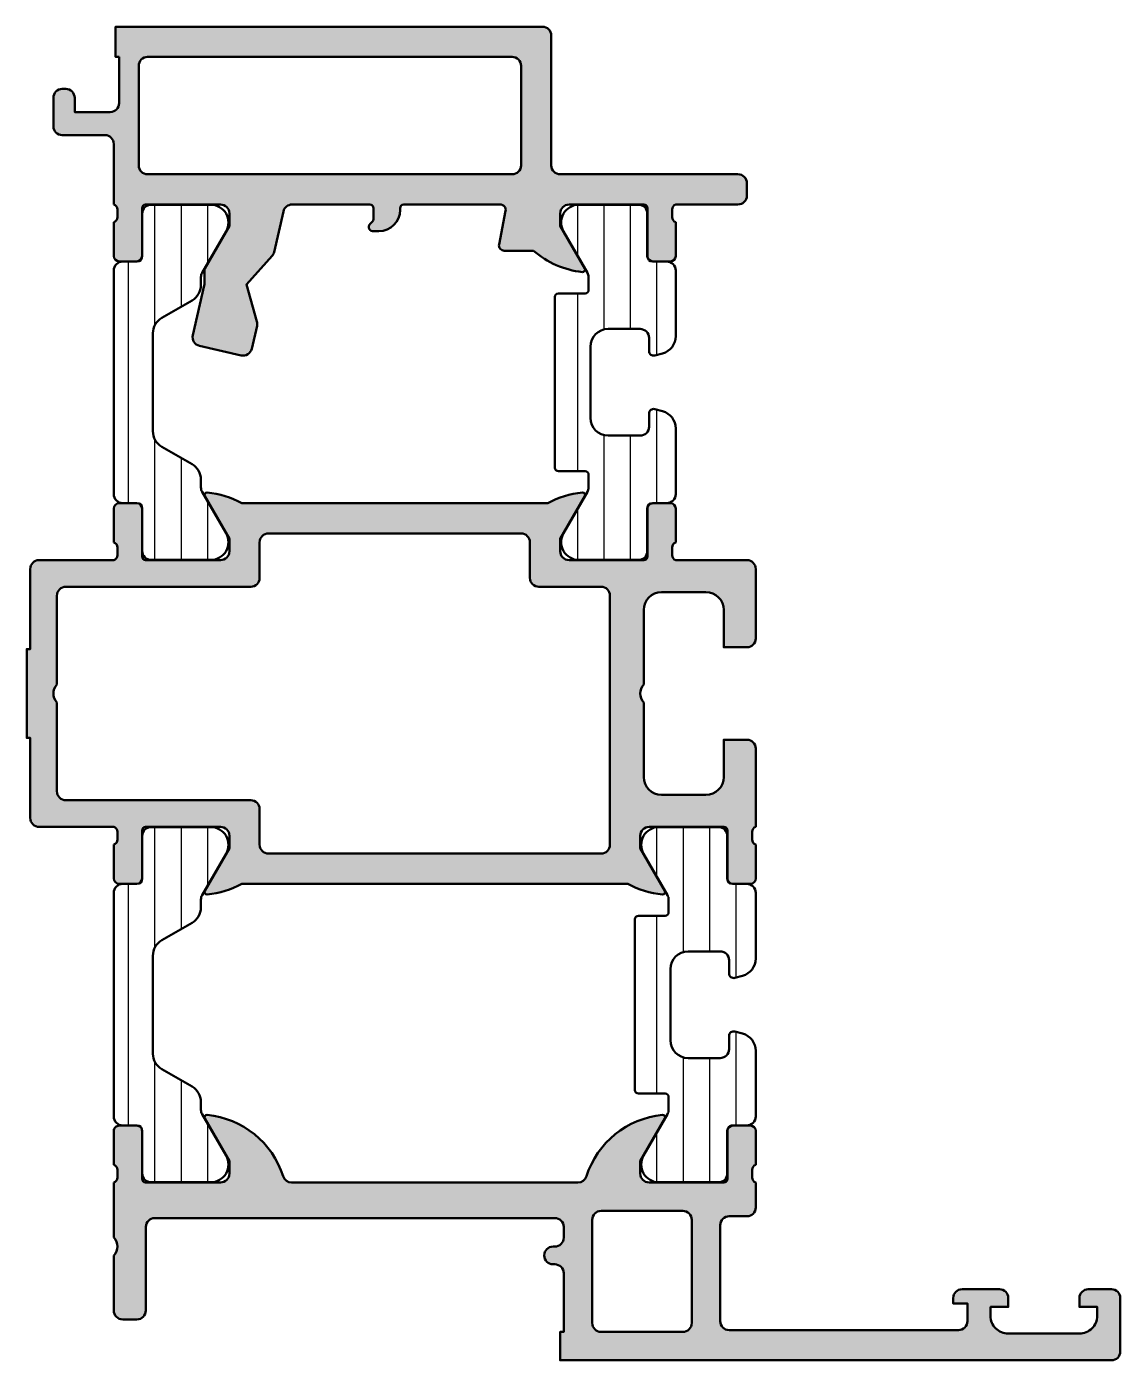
# Model space of a CAD drawing. Extents: x -29.5 to 32, y 0 to 75.
import ezdxf

# ---------------------------------------------------------------- set-up
doc = ezdxf.new("R2010")
doc.units = 0
for name, color, linetype, lineweight in [('0S-Alu contour', 7, 'Continuous', 50), ('0S-Alu hatch', 252, 'Continuous', 25), ('0S-Plastic contour', 254, 'Continuous', 50), ('0S-Plastic hatch', 253, 'Continuous', 25)]:
    doc.layers.add(name, color=color, linetype=linetype, lineweight=lineweight)
pattern_1 = [(90, (0, 0), (-1.4859, 0), [])]

# ---------------------------------------------------------------- blocks, each defined once
blk = doc.blocks.new('479980__D84203C2_9D74_4D41_885A_A0B6818175C4_')
at = {"layer": '0S-Alu hatch'}
h = blk.add_hatch(color=256, dxfattribs=at)
edge = h.paths.add_edge_path()
edge.add_ellipse((11, 44.50000000000001), major_axis=(-0.5, 0), ratio=1, start_angle=180, end_angle=269.9999999999992, ccw=False)
edge.add_line((11.50000000000001, 44.50000000000001), (11.50000000000001, 40.60000000000001))
edge.add_ellipse((11, 40.60000000000001), major_axis=(-0.5, 0), ratio=1, start_angle=90, end_angle=180, ccw=False)
edge.add_line((11, 40.1), (9.700000000000008, 40.1))
edge.add_line((9.700000000000008, 40.1), (9.700000000000008, 42.20000000000001))
edge.add_arc((8.700000000000003, 42.2), 1.000000000000007, 0, 89.99999999999959)
edge.add_line((8.700000000000008, 43.20000000000001), (6.200000000000009, 43.2))
edge.add_arc((6.20000000000002, 42.19999999999999), 1.00000000000001, 90.00000000000063, 180)
edge.add_line((5.200000000000009, 42.2), (5.200000000000009, 38.00000000000001))
edge.add_arc((5.725000000000004, 37.50000000000001), 0.7249999999999965, 136.3971810272961, 223.6028189727045)
edge.add_line((5.200000000000013, 37), (5.200000000000009, 32.80000000000001))
edge.add_arc((6.200000000000013, 32.80000000000001), 1.000000000000003, 180, 269.9999999999998)
edge.add_line((6.200000000000009, 31.80000000000001), (8.700000000000008, 31.80000000000001))
edge.add_arc((8.700000000000003, 32.80000000000001), 1.000000000000007, 270.0000000000004, 360)
edge.add_line((9.700000000000008, 32.80000000000001), (9.700000000000008, 34.90000000000001))
edge.add_line((9.700000000000008, 34.90000000000001), (11.00000000000001, 34.90000000000001))
edge.add_ellipse((11, 34.40000000000001), major_axis=(-0.5, 0), ratio=1, start_angle=180, end_angle=269.9999999999992, ccw=False)
edge.add_line((11.50000000000001, 34.40000000000001), (11.50000000000001, 30))
edge.add_arc((11.60000000000001, 29.71715728752539), 0.2999999999999932, 109.4712206344914, 180)
edge.add_line((11.30000000000001, 29.7171572875254), (11.3, 29.28284271247463))
edge.add_arc((11.60000000000002, 29.28284271247464), 0.3000000000000185, 180, 250.5287793655073)
edge.add_line((11.50000000000001, 29.00000000000001), (11.50000000000001, 27.10000000000004))
edge.add_ellipse((11.19999999999996, 27.10000000000004), major_axis=(-0.3000000000000398, 0), ratio=1, start_angle=90.00000000000142, end_angle=180, ccw=False)
edge.add_line((11.19999999999997, 26.80000000000001), (10.21000000000005, 26.80000000000001))
edge.add_ellipse((10.21000000000005, 27.10000000000004), major_axis=(-0.3000000000000398, 0), ratio=1, start_angle=0, end_angle=90, ccw=False)
edge.add_line((9.91000000000001, 27.10000000000004), (9.91000000000001, 29.8))
edge.add_arc((9.710000000000015, 29.80000000000001), 0.1999999999999957, 0, 90)
edge.add_line((9.710000000000015, 30.00000000000001), (5.500000000000007, 30.00000000000001))
edge.add_arc((5.500000000000003, 29.50000000000001), 0.4999999999999929, 89.99999999999959, 180)
edge.add_line((5.00000000000001, 29.50000000000001), (5.000000000000007, 28.80000000000001))
edge.add_line((5.000000000000007, 28.80000000000001), (6.381495457622371, 26.40717967697245))
edge.add_ellipse((6.261880215351709, 26.33811978464831), major_axis=(-0.1381197846482973, 0), ratio=1, start_angle=84.67141356133249, end_angle=209.9999999999997, ccw=False)
edge.add_ellipse((6.713390245858214, 31.17898932645382), major_axis=(-4.999999999999996, 0), ratio=1, start_angle=61.1395438069938, end_angle=84.6714135613322, ccw=False)
edge.add_line((4.300000000000014, 26.8), (-17.39999999999998, 26.79999999999999))
edge.add_ellipse((-19.81339024585817, 31.17898932645382), major_axis=(-4.999999999999998, 0), ratio=1, start_angle=95.32858643866751, end_angle=118.860456193006, ccw=False)
edge.add_ellipse((-19.36188021535169, 26.3381197846483), major_axis=(-0.1381197846482978, 0), ratio=1, start_angle=-29.999999999999716, end_angle=95.32858643866791, ccw=False)
edge.add_line((-19.48149545762235, 26.40717967697245), (-18.09999999999998, 28.80000000000001))
edge.add_line((-18.09999999999998, 28.80000000000001), (-18.09999999999998, 29.50000000000001))
edge.add_arc((-18.59999999999999, 29.50000000000001), 0.5000000000000027, 0, 90)
edge.add_line((-18.59999999999999, 30.00000000000001), (-22.80999999999999, 30.00000000000001))
edge.add_arc((-22.80999999999998, 29.8), 0.2000000000000028, 90.00000000000205, 180)
edge.add_line((-23.00999999999998, 29.8), (-23.00999999999999, 27.10000000000004))
edge.add_ellipse((-23.31000000000003, 27.10000000000004), major_axis=(-0.3000000000000398, 0), ratio=1, start_angle=90, end_angle=180, ccw=False)
edge.add_line((-23.31000000000003, 26.80000000000001), (-24.29999999999995, 26.80000000000001))
edge.add_ellipse((-24.29999999999995, 27.10000000000004), major_axis=(-0.3000000000000398, 0), ratio=1, start_angle=0, end_angle=90, ccw=False)
edge.add_line((-24.59999999999999, 27.10000000000004), (-24.59999999999999, 29))
edge.add_arc((-24.69999999999999, 29.28284271247462), 0.2999999999999998, 289.471220634491, 360)
edge.add_line((-24.39999999999999, 29.28284271247462), (-24.39999999999999, 29.71715728752538))
edge.add_arc((-24.7, 29.71715728752537), 0.3000000000000069, 0, 70.52877936550946)
edge.add_line((-24.59999999999999, 30), (-28.79999999999999, 30))
edge.add_ellipse((-28.8, 30.5), major_axis=(-0.5, 0), ratio=1, start_angle=0, end_angle=90.0000000000008, ccw=False)
edge.add_line((-29.3, 30.5), (-29.29999999999999, 35))
edge.add_line((-29.29999999999999, 35), (-29.49999999999999, 35))
edge.add_line((-29.49999999999999, 35), (-29.49999999999999, 40))
edge.add_line((-29.49999999999999, 40), (-29.29999999999999, 40))
edge.add_line((-29.29999999999999, 40), (-29.29999999999999, 44.5))
edge.add_ellipse((-28.79999999999999, 44.5), major_axis=(-0.5, 0), ratio=1, start_angle=270, end_angle=360, ccw=False)
edge.add_line((-28.79999999999999, 45), (-24.59999999999999, 45))
edge.add_arc((-24.69999999999999, 45.28284271247462), 0.2999999999999999, 289.471220634491, 360)
edge.add_line((-24.39999999999999, 45.28284271247462), (-24.39999999999999, 45.71715728752538))
edge.add_arc((-24.69999999999999, 45.71715728752538), 0.3000000000000024, 0, 70.52877936550902)
edge.add_line((-24.59999999999999, 46), (-24.59999999999999, 47.89999999999996))
edge.add_ellipse((-24.29999999999995, 47.89999999999996), major_axis=(-0.3000000000000416, 0), ratio=1, start_angle=270, end_angle=360, ccw=False)
edge.add_line((-24.29999999999995, 48.2), (-23.31000000000003, 48.2))
edge.add_ellipse((-23.31000000000003, 47.89999999999996), major_axis=(-0.3000000000000362, 0), ratio=1, start_angle=180, end_angle=270, ccw=False)
edge.add_line((-23.00999999999999, 47.89999999999996), (-23.00999999999999, 45.2))
edge.add_arc((-22.80999999999999, 45.2), 0.199999999999998, 180, 270)
edge.add_line((-22.80999999999999, 45), (-18.59999999999999, 45))
edge.add_arc((-18.59999999999999, 45.49999999999999), 0.5, 270, 360)
edge.add_line((-18.09999999999998, 45.49999999999999), (-18.09999999999998, 46.2))
edge.add_line((-18.09999999999998, 46.2), (-19.48149545762236, 48.59282032302755))
edge.add_ellipse((-19.36188021535169, 48.6618802153517), major_axis=(-0.1381197846482984, 0), ratio=1, start_angle=-95.3285864386674, end_angle=29.999999999999773, ccw=False)
edge.add_ellipse((-19.81339024585821, 43.82101067354618), major_axis=(-5.000000000000002, 0), ratio=1, start_angle=241.13954380699352, end_angle=264.6714135613321, ccw=False)
edge.add_line((-17.39999999999998, 48.2), (-0.1999999999999886, 48.2))
edge.add_ellipse((2.213390245858242, 43.82101067354621), major_axis=(-4.999999999999987, 0), ratio=1, start_angle=275.32858643866814, end_angle=298.8604561930067, ccw=False)
edge.add_ellipse((1.761880215351709, 48.66188021535171), major_axis=(-0.1381197846482978, 0), ratio=1, start_angle=150.0000000000004, end_angle=275.3285864386676, ccw=False)
edge.add_line((1.881495457622371, 48.59282032302756), (0.5000000000000071, 46.2))
edge.add_line((0.5000000000000071, 46.2), (0.5000000000000142, 45.5))
edge.add_arc((1.000000000000003, 45.49999999999999), 0.4999999999999894, 180, 270.0000000000004)
edge.add_line((1.000000000000007, 45), (5.210000000000007, 45.00000000000001))
edge.add_arc((5.210000000000004, 45.20000000000002), 0.1999999999999993, 270.000000000001, 360)
edge.add_line((5.410000000000003, 45.20000000000001), (5.410000000000003, 47.89999999999997))
edge.add_ellipse((5.710000000000043, 47.89999999999996), major_axis=(-0.3000000000000398, 0), ratio=1, start_angle=269.99999999999727, end_angle=360, ccw=False)
edge.add_line((5.710000000000057, 48.2), (6.699999999999967, 48.20000000000001))
edge.add_ellipse((6.699999999999967, 47.89999999999997), major_axis=(-0.3000000000000398, 0), ratio=1, start_angle=180, end_angle=270, ccw=False)
edge.add_line((7.000000000000007, 47.89999999999997), (7.000000000000007, 46.00000000000001))
edge.add_arc((7.100000000000001, 45.71715728752539), 0.2999999999999976, 109.4712206344897, 180)
edge.add_line((6.8, 45.71715728752539), (6.800000000000004, 45.28284271247463))
edge.add_arc((7.100000000000001, 45.28284271247462), 0.2999999999999971, 180, 250.5287793655103)
edge.add_line((7.000000000000007, 45), (11.00000000000001, 45))
edge = h.paths.add_edge_path()
edge.add_arc((-1.699999999999995, 46), 0.5, 0, 89.9999999999992)
edge.add_line((-1.699999999999988, 46.5), (-15.89999999999998, 46.5))
edge.add_arc((-15.89999999999998, 46), 0.5000000000000018, 90, 180)
edge.add_line((-16.39999999999998, 46), (-16.39999999999998, 44))
edge.add_ellipse((-16.89999999999998, 44), major_axis=(-0.5000000000000036, 0), ratio=1, start_angle=90, end_angle=180, ccw=False)
edge.add_line((-16.89999999999998, 43.5), (-27.29999999999999, 43.5))
edge.add_arc((-27.29999999999999, 43), 0.5, 90, 180)
edge.add_line((-27.79999999999999, 43), (-27.79999999999999, 38))
edge.add_arc((-27.27499999999999, 37.5), 0.7249999999999986, 136.3971810272962, 223.6028189727037)
edge.add_line((-27.79999999999999, 37), (-27.79999999999999, 32))
edge.add_arc((-27.29999999999999, 32), 0.5, 180, 269.9999999999992)
edge.add_line((-27.3, 31.5), (-16.89999999999999, 31.5))
edge.add_ellipse((-16.89999999999999, 31), major_axis=(-0.5000000000000071, 0), ratio=1, start_angle=180, end_angle=270, ccw=False)
edge.add_line((-16.39999999999999, 31), (-16.39999999999998, 29))
edge.add_arc((-15.89999999999998, 29), 0.5, 180, 269.9999999999992)
edge.add_line((-15.89999999999999, 28.5), (2.800000000000011, 28.5))
edge.add_arc((2.800000000000004, 29), 0.5, 270.0000000000008, 360)
edge.add_line((3.300000000000004, 29), (3.3, 43))
edge.add_arc((2.800000000000004, 43), 0.4999999999999965, 0, 89.9999999999992)
edge.add_line((2.800000000000011, 43.5), (-0.6999999999999958, 43.5))
edge.add_ellipse((-0.6999999999999958, 44), major_axis=(-0.5, 0), ratio=1, start_angle=0, end_angle=90, ccw=False)
edge.add_line((-1.199999999999995, 44), (-1.199999999999995, 46))
at = {"layer": '0S-Alu contour', "color": 7}
for points in [[(-24.29999999999995, 48.2), (-23.31000000000003, 48.2)], [(-18.09999999999998, 45.49999999999999), (-18.09999999999998, 46.2), (-19.48149545762236, 48.59282032302755)], [(-17.39999999999998, 48.2), (-0.1999999999999886, 48.2)], [(1.881495457622371, 48.59282032302756), (0.5000000000000071, 46.2), (0.5000000000000142, 45.5)], [(5.710000000000057, 48.2), (6.699999999999967, 48.20000000000001)], [(-24.59999999999999, 46), (-24.59999999999999, 47.89999999999996)], [(-23.00999999999999, 47.89999999999996), (-23.00999999999999, 45.2)], [(5.410000000000003, 45.20000000000001), (5.410000000000003, 47.89999999999997)], [(7.000000000000007, 47.89999999999997), (7.000000000000007, 46.00000000000001)], [(-16.39999999999998, 46), (-16.39999999999998, 44)], [(-1.699999999999988, 46.5), (-15.89999999999998, 46.5)], [(-1.199999999999995, 44), (-1.199999999999995, 46)], [(-24.39999999999999, 45.28284271247462), (-24.39999999999999, 45.71715728752538)], [(6.8, 45.71715728752539), (6.800000000000004, 45.28284271247463)], [(-29.3, 30.5), (-29.29999999999999, 35), (-29.49999999999999, 35), (-29.49999999999999, 40), (-29.29999999999999, 40), (-29.29999999999999, 44.5)], [(-28.79999999999999, 45), (-24.59999999999999, 45)], [(-22.80999999999999, 45), (-18.59999999999999, 45)], [(1.000000000000007, 45), (5.210000000000007, 45.00000000000001)], [(7.000000000000007, 45), (11.00000000000001, 45)], [(11.50000000000001, 44.50000000000001), (11.50000000000001, 40.60000000000001)], [(-27.79999999999999, 43), (-27.79999999999999, 38)], [(-16.89999999999998, 43.5), (-27.29999999999999, 43.5)], [(2.800000000000011, 43.5), (-0.6999999999999958, 43.5)], [(3.300000000000004, 29), (3.3, 43)], [(8.700000000000008, 43.20000000000001), (6.200000000000009, 43.2)], [(5.200000000000009, 42.2), (5.200000000000009, 38.00000000000001)], [(11, 40.1), (9.700000000000008, 40.1), (9.700000000000008, 42.20000000000001)], [(-27.79999999999999, 37), (-27.79999999999999, 32)], [(5.200000000000013, 37), (5.200000000000009, 32.80000000000001)], [(9.700000000000008, 32.80000000000001), (9.700000000000008, 34.90000000000001), (11.00000000000001, 34.90000000000001)], [(11.50000000000001, 34.40000000000001), (11.50000000000001, 30)], [(6.200000000000009, 31.80000000000001), (8.700000000000008, 31.80000000000001)], [(-27.3, 31.5), (-16.89999999999999, 31.5)], [(-16.39999999999999, 31), (-16.39999999999998, 29)], [(-24.59999999999999, 30), (-28.79999999999999, 30)], [(-24.39999999999999, 29.28284271247462), (-24.39999999999999, 29.71715728752538)], [(-23.00999999999998, 29.8), (-23.00999999999999, 27.10000000000004)], [(-18.59999999999999, 30.00000000000001), (-22.80999999999999, 30.00000000000001)], [(-19.48149545762235, 26.40717967697245), (-18.09999999999998, 28.80000000000001), (-18.09999999999998, 29.50000000000001)], [(5.00000000000001, 29.50000000000001), (5.000000000000007, 28.80000000000001), (6.381495457622371, 26.40717967697245)], [(9.710000000000015, 30.00000000000001), (5.500000000000007, 30.00000000000001)], [(9.91000000000001, 27.10000000000004), (9.91000000000001, 29.8)], [(11.30000000000001, 29.7171572875254), (11.3, 29.28284271247463)], [(-24.59999999999999, 27.10000000000004), (-24.59999999999999, 29)], [(11.50000000000001, 29.00000000000001), (11.50000000000001, 27.10000000000004)], [(-15.89999999999999, 28.5), (2.800000000000011, 28.5)], [(-23.31000000000003, 26.80000000000001), (-24.29999999999995, 26.80000000000001)], [(4.300000000000014, 26.8), (-17.39999999999998, 26.79999999999999)], [(11.19999999999997, 26.80000000000001), (10.21000000000005, 26.80000000000001)]]:
    blk.add_lwpolyline(points, dxfattribs=at)
at = {"layer": '0S-Alu contour', "color": 7, "extrusion": (0, 0, -1)}
for centre, radius, start, end in [((19.36188021535169, 48.6618802153517), 0.1381197846482984, 330.0000000000003, 95.32858643866736), ((19.81339024585821, 43.82101067354618), 5.000000000000003, 95.32858643866793, 118.8604561930065), ((-2.213390245858242, 43.82101067354621), 4.999999999999987, 61.13954380699329, 84.67141356133187), ((-1.761880215351709, 48.66188021535171), 0.1381197846482978, 84.67141356133236, 209.9999999999997), ((24.29999999999995, 47.89999999999996), 0.3000000000000416, 0, 90), ((23.31000000000003, 47.89999999999996), 0.3000000000000362, 90, 180), ((-5.710000000000043, 47.89999999999996), 0.3000000000000398, 0, 90.00000000000273), ((-6.699999999999967, 47.89999999999997), 0.3000000000000398, 90, 180), ((28.79999999999999, 44.5), 0.5, 0, 90), ((-11, 44.50000000000001), 0.5, 90.00000000000081, 180), ((16.89999999999998, 44), 0.5000000000000036, 180, 270), ((0.6999999999999958, 44), 0.5, 270, 0), ((-11, 40.60000000000001), 0.5, 180, 270), ((-11, 34.40000000000001), 0.5, 90.00000000000081, 180), ((16.89999999999999, 31), 0.5000000000000071, 90, 180), ((28.8, 30.5), 0.5, 269.9999999999992, 0), ((24.29999999999995, 27.10000000000004), 0.3000000000000398, 270, 0), ((23.31000000000003, 27.10000000000004), 0.3000000000000398, 180, 270), ((-10.21000000000005, 27.10000000000004), 0.3000000000000398, 270, 0), ((-11.19999999999996, 27.10000000000004), 0.3000000000000398, 180, 269.9999999999986), ((19.36188021535169, 26.3381197846483), 0.1381197846482978, 264.6714135613321, 29.9999999999997), ((19.81339024585817, 31.17898932645382), 4.999999999999998, 241.139543806994, 264.6714135613325), ((-6.713390245858214, 31.17898932645382), 4.999999999999996, 275.3285864386678, 298.8604561930062), ((-6.261880215351709, 26.33811978464831), 0.1381197846482973, 150.0000000000003, 275.3285864386676)]:
    blk.add_arc(centre, radius, start, end, dxfattribs=at)
at = {"layer": '0S-Alu contour', "color": 7}
for centre, radius, start, end in [((-24.69999999999999, 45.71715728752538), 0.3000000000000024, 0, 70.52877936550902), ((-15.89999999999998, 46), 0.5000000000000018, 90, 180), ((-1.699999999999995, 46), 0.5, 0, 89.9999999999992), ((7.100000000000001, 45.71715728752539), 0.2999999999999976, 109.4712206344897, 180), ((-24.69999999999999, 45.28284271247462), 0.2999999999999999, 289.471220634491, 0), ((-22.80999999999999, 45.2), 0.199999999999998, 180, 270), ((-18.59999999999999, 45.49999999999999), 0.5, 270, 0), ((1.000000000000003, 45.49999999999999), 0.4999999999999894, 180, 270.0000000000004), ((5.210000000000004, 45.20000000000002), 0.1999999999999993, 270.000000000001, 0), ((7.100000000000001, 45.28284271247462), 0.2999999999999971, 180, 250.5287793655103), ((-27.29999999999999, 43), 0.5, 90, 180), ((2.800000000000004, 43), 0.4999999999999965, 0, 89.9999999999992), ((6.20000000000002, 42.19999999999999), 1.00000000000001, 90.00000000000063, 180), ((8.700000000000003, 42.2), 1.000000000000007, 0, 89.99999999999959), ((-27.27499999999999, 37.5), 0.7249999999999986, 136.3971810272962, 223.6028189727037), ((5.725000000000004, 37.50000000000001), 0.7249999999999965, 136.3971810272961, 223.6028189727045), ((6.200000000000013, 32.80000000000001), 1.000000000000003, 180, 269.9999999999998), ((8.700000000000003, 32.80000000000001), 1.000000000000007, 270.0000000000004, 0), ((-27.29999999999999, 32), 0.5, 180, 269.9999999999992), ((-24.7, 29.71715728752537), 0.3000000000000069, 0, 70.52877936550946), ((-24.69999999999999, 29.28284271247462), 0.2999999999999998, 289.471220634491, 0), ((-22.80999999999998, 29.8), 0.2000000000000028, 90.00000000000205, 180), ((-18.59999999999999, 29.50000000000001), 0.5000000000000027, 0, 90), ((5.500000000000003, 29.50000000000001), 0.4999999999999929, 89.99999999999959, 180), ((9.710000000000015, 29.80000000000001), 0.1999999999999957, 0, 90), ((11.60000000000001, 29.71715728752539), 0.2999999999999932, 109.4712206344914, 180), ((11.60000000000002, 29.28284271247464), 0.3000000000000185, 180, 250.5287793655073), ((-15.89999999999998, 29), 0.5, 180, 269.9999999999992), ((2.800000000000004, 29), 0.5, 270.0000000000008, 0)]:
    blk.add_arc(centre, radius, start, end, dxfattribs=at)
blk = doc.blocks.new('479950__B6249E4D_54F7_4B8B_A374_6568340BD413_')
at = {"layer": '0S-Alu hatch'}
h = blk.add_hatch(color=256, dxfattribs=at)
edge = h.paths.add_edge_path()
edge.add_ellipse((0.200000000000017, 6.900000000000005), major_axis=(-0.5000000000000036, 0), ratio=1, start_angle=90, end_angle=180, ccw=False)
edge.add_line((0.200000000000017, 6.400000000000005), (0.1000000000000121, 6.400000000000005))
edge.add_arc((0.1000000000000121, 5.900000000000005), 0.5, 90, 270)
edge.add_line((0.1000000000000121, 5.400000000000005), (0.200000000000017, 5.400000000000005))
edge.add_ellipse((0.200000000000017, 4.900000000000005), major_axis=(-0.5, 0), ratio=1, start_angle=180, end_angle=270, ccw=False)
edge.add_line((0.700000000000017, 4.900000000000005), (0.7000000000000135, 1.600000000000008))
edge.add_line((0.7000000000000135, 1.600000000000008), (0.5000000000000142, 1.600000000000008))
edge.add_line((0.5000000000000142, 1.600000000000008), (0.5000000000000142, 1.42e-14))
edge.add_line((0.5000000000000142, 1.42e-14), (31.50000000000002, 1.42e-14))
edge.add_arc((31.50000000000002, 0.5000000000000142), 0.5, 270.0000000000008, 360)
edge.add_line((32.00000000000001, 0.5), (32.00000000000001, 3.500000000000014))
edge.add_arc((31.50000000000002, 3.500000000000014), 0.5, 0, 90)
edge.add_line((31.50000000000002, 4.000000000000014), (30.20000000000002, 4.000000000000014))
edge.add_arc((30.20000000000002, 3.500000000000014), 0.5, 90, 180)
edge.add_line((29.70000000000002, 3.500000000000014), (29.70000000000002, 3.000000000000014))
edge.add_line((29.70000000000002, 3.000000000000014), (30.70000000000002, 3.000000000000014))
edge.add_line((30.70000000000002, 3.000000000000014), (30.70000000000002, 2.500000000000014))
edge.add_ellipse((29.70000000000002, 2.5), major_axis=(-0.9999999999999928, 0), ratio=1, start_angle=89.9999999999996, end_angle=180, ccw=False)
edge.add_line((29.70000000000002, 1.5), (25.70000000000002, 1.500000000000014))
edge.add_ellipse((25.70000000000001, 2.5), major_axis=(-0.9999999999999857, 0), ratio=1, start_angle=0, end_angle=90.0000000000004, ccw=False)
edge.add_line((24.70000000000002, 2.5), (24.70000000000002, 3.000000000000014))
edge.add_line((24.70000000000002, 3.000000000000014), (25.70000000000002, 3.000000000000014))
edge.add_line((25.70000000000002, 3.000000000000014), (25.70000000000002, 3.500000000000014))
edge.add_arc((25.20000000000002, 3.500000000000014), 0.5, 0, 90)
edge.add_line((25.20000000000002, 4.000000000000014), (23.10000000000002, 4.000000000000014))
edge.add_arc((23.10000000000002, 3.500000000000014), 0.5, 90, 180)
edge.add_line((22.60000000000002, 3.500000000000014), (22.60000000000002, 3.200000000000017))
edge.add_line((22.60000000000002, 3.200000000000017), (23.40000000000002, 3.200000000000017))
edge.add_line((23.40000000000002, 3.200000000000017), (23.40000000000001, 2.200000000000017))
edge.add_ellipse((22.90000000000002, 2.200000000000002), major_axis=(-0.4999999999999929, 0), ratio=1, start_angle=90, end_angle=180, ccw=False)
edge.add_line((22.90000000000002, 1.700000000000017), (10, 1.700000000000017))
edge.add_ellipse((10.00000000000003, 2.200000000000031), major_axis=(-0.5000000000000142, 0), ratio=1, start_angle=0, end_angle=89.9999999999975, ccw=False)
edge.add_line((9.500000000000014, 2.200000000000017), (9.500000000000014, 7.600000000000008))
edge.add_ellipse((9.999999999999991, 7.600000000000036), major_axis=(-0.4999999999999787, 0), ratio=1, start_angle=269.9999999999984, end_angle=360, ccw=False)
edge.add_line((10, 8.100000000000023), (11.00000000000001, 8.100000000000009))
edge.add_arc((11.00000000000001, 8.600000000000009), 0.5, 270, 360)
edge.add_line((11.50000000000001, 8.600000000000009), (11.50000000000001, 10.00000000000001))
edge.add_ellipse((11.60000000000001, 10.28284271247463), major_axis=(-0.2999999999999976, 0), ratio=1, start_angle=0, end_angle=70.52877936551027, ccw=False)
edge.add_line((11.30000000000001, 10.28284271247463), (11.30000000000001, 10.71715728752539))
edge.add_ellipse((11.60000000000002, 10.71715728752539), major_axis=(-0.3000000000000114, 0), ratio=1, start_angle=289.47122063449183, end_angle=360, ccw=False)
edge.add_line((11.50000000000001, 11.00000000000002), (11.50000000000001, 12.89999999999997))
edge.add_arc((11.19999999999997, 12.89999999999998), 0.3000000000000398, 0, 90)
edge.add_line((11.19999999999997, 13.20000000000002), (10.21000000000005, 13.20000000000002))
edge.add_arc((10.21000000000005, 12.89999999999998), 0.3000000000000398, 90, 180)
edge.add_line((9.91000000000001, 12.89999999999998), (9.91000000000001, 10.20000000000002))
edge.add_ellipse((9.710000000000015, 10.20000000000002), major_axis=(-0.1999999999999957, 0), ratio=1, start_angle=89.9999999999979, end_angle=180, ccw=False)
edge.add_line((9.710000000000006, 10.00000000000003), (5.500000000000014, 10.00000000000001))
edge.add_ellipse((5.500000000000014, 10.50000000000001), major_axis=(-0.5, 0), ratio=1, start_angle=0, end_angle=90, ccw=False)
edge.add_line((5.000000000000014, 10.50000000000001), (5.000000000000017, 11.20000000000001))
edge.add_line((5.000000000000017, 11.20000000000001), (6.381495457622378, 13.59282032302757))
edge.add_arc((6.261880215351716, 13.66188021535171), 0.1381197846482973, 330.0000000000003, 455.6225775507936)
edge.add_arc((6.73822324117382, 8.823391138152203), 5.000000000000007, 95.62257755079357, 162.2515836439299)
edge.add_ellipse((1.500000000000014, 10.5), major_axis=(-0.4999999999999917, 0), ratio=1, start_angle=90, end_angle=162.2515836439312, ccw=False)
edge.add_line((1.500000000000014, 10), (-14.59999999999998, 10))
edge.add_ellipse((-14.59999999999998, 10.5), major_axis=(-0.5, 0), ratio=1, start_angle=17.748416356070095, end_angle=90, ccw=False)
edge.add_arc((-19.83822324117379, 8.823391138152203), 5.000000000000001, 17.74841635606995, 84.37742244920646)
edge.add_arc((-19.36188021535169, 13.66188021535171), 0.1381197846482951, 84.37742244920489, 210.0000000000037)
edge.add_line((-19.48149545762235, 13.59282032302756), (-18.09999999999999, 11.2))
edge.add_line((-18.09999999999999, 11.2), (-18.09999999999999, 10.5))
edge.add_ellipse((-18.59999999999999, 10.5), major_axis=(-0.4999999999999947, 0), ratio=1, start_angle=90, end_angle=180, ccw=False)
edge.add_line((-18.59999999999999, 10), (-22.80999999999997, 10.00000000000001))
edge.add_ellipse((-22.80999999999997, 10.2), major_axis=(-0.1999999999999886, 0), ratio=1, start_angle=0, end_angle=90, ccw=False)
edge.add_line((-23.00999999999996, 10.2), (-23.00999999999996, 12.89999999999997))
edge.add_arc((-23.31000000000001, 12.89999999999996), 0.3000000000000433, 0, 90.00000000000136)
edge.add_line((-23.31000000000002, 13.2), (-24.29999999999993, 13.20000000000001))
edge.add_arc((-24.29999999999993, 12.89999999999996), 0.3000000000000398, 89.99999999999864, 180)
edge.add_line((-24.59999999999997, 12.89999999999996), (-24.59999999999995, 11.00000000000002))
edge.add_ellipse((-24.7, 10.71715728752541), major_axis=(-0.3000000000000075, 0), ratio=1, start_angle=180, end_angle=250.5287793655009, ccw=False)
edge.add_line((-24.39999999999999, 10.71715728752541), (-24.39999999999998, 10.28284271247463))
edge.add_ellipse((-24.70000000000001, 10.28284271247463), major_axis=(-0.3000000000000189, 0), ratio=1, start_angle=109.47122063449271, end_angle=180, ccw=False)
edge.add_line((-24.59999999999999, 10), (-24.59999999999999, 6.900000000000005))
edge.add_ellipse((-25.12499999999999, 6.400000000000005), major_axis=(-0.7250000000000038, 0), ratio=1, start_angle=136.3971810272964, end_angle=223.6028189727038, ccw=False)
edge.add_line((-24.59999999999999, 5.900000000000005), (-24.59999999999999, 2.800000000000011))
edge.add_arc((-24.1, 2.800000000000011), 0.5, 180, 270)
edge.add_line((-24.1, 2.300000000000011), (-23.3, 2.300000000000011))
edge.add_arc((-23.3, 2.800000000000011), 0.5, 270, 360)
edge.add_line((-22.8, 2.800000000000011), (-22.8, 7.5))
edge.add_ellipse((-22.3, 7.5), major_axis=(-0.4999999999999947, 0), ratio=1, start_angle=270, end_angle=360, ccw=False)
edge.add_line((-22.3, 8), (0.200000000000017, 8))
edge.add_ellipse((0.200000000000017, 7.5), major_axis=(-0.5, 0), ratio=1, start_angle=180, end_angle=270, ccw=False)
edge.add_line((0.700000000000017, 7.5), (0.7000000000000206, 6.900000000000005))
edge = h.paths.add_edge_path()
edge.add_ellipse((2.800000000000014, 7.900000000000005), major_axis=(-0.5, 0), ratio=1, start_angle=270, end_angle=360, ccw=False)
edge.add_line((2.800000000000014, 8.400000000000006), (7.400000000000005, 8.400000000000006))
edge.add_ellipse((7.400000000000005, 7.900000000000005), major_axis=(-0.5, 0), ratio=1, start_angle=180, end_angle=270, ccw=False)
edge.add_line((7.900000000000005, 7.900000000000005), (7.900000000000005, 2.100000000000008))
edge.add_ellipse((7.400000000000005, 2.100000000000008), major_axis=(-0.5, 0), ratio=1, start_angle=90, end_angle=180, ccw=False)
edge.add_line((7.400000000000005, 1.600000000000008), (2.800000000000014, 1.600000000000008))
edge.add_ellipse((2.800000000000014, 2.100000000000008), major_axis=(-0.5, 0), ratio=1, start_angle=0, end_angle=90, ccw=False)
edge.add_line((2.300000000000014, 2.100000000000008), (2.300000000000014, 7.900000000000005))
at = {"layer": '0S-Alu contour', "color": 7}
for points in [[(-19.48149545762235, 13.59282032302756), (-18.09999999999999, 11.2), (-18.09999999999999, 10.5)], [(5.000000000000014, 10.50000000000001), (5.000000000000017, 11.20000000000001), (6.381495457622378, 13.59282032302757)], [(-24.59999999999997, 12.89999999999996), (-24.59999999999995, 11.00000000000002)], [(-23.31000000000002, 13.2), (-24.29999999999993, 13.20000000000001)], [(-23.00999999999996, 10.2), (-23.00999999999996, 12.89999999999997)], [(9.91000000000001, 12.89999999999998), (9.91000000000001, 10.20000000000002)], [(11.19999999999997, 13.20000000000002), (10.21000000000005, 13.20000000000002)], [(11.50000000000001, 11.00000000000002), (11.50000000000001, 12.89999999999997)], [(-24.39999999999999, 10.71715728752541), (-24.39999999999998, 10.28284271247463)], [(11.30000000000001, 10.28284271247463), (11.30000000000001, 10.71715728752539)], [(-24.59999999999999, 10), (-24.59999999999999, 6.900000000000005)], [(-18.59999999999999, 10), (-22.80999999999997, 10.00000000000001)], [(1.500000000000014, 10), (-14.59999999999998, 10)], [(9.710000000000006, 10.00000000000003), (5.500000000000014, 10.00000000000001)], [(11.50000000000001, 8.600000000000009), (11.50000000000001, 10.00000000000001)], [(2.800000000000014, 8.400000000000006), (7.400000000000005, 8.400000000000006)], [(-22.3, 8), (0.200000000000017, 8)], [(2.300000000000014, 2.100000000000008), (2.300000000000014, 7.900000000000005)], [(7.900000000000005, 7.900000000000005), (7.900000000000005, 2.100000000000008)], [(9.500000000000014, 2.200000000000017), (9.500000000000014, 7.600000000000008)], [(10, 8.100000000000023), (11.00000000000001, 8.100000000000009)], [(-22.8, 2.800000000000011), (-22.8, 7.5)], [(0.700000000000017, 7.5), (0.7000000000000206, 6.900000000000005)], [(0.200000000000017, 6.400000000000005), (0.1000000000000121, 6.400000000000005)], [(-24.59999999999999, 5.900000000000005), (-24.59999999999999, 2.800000000000011)], [(0.1000000000000121, 5.400000000000005), (0.200000000000017, 5.400000000000005)], [(0.700000000000017, 4.900000000000005), (0.7000000000000135, 1.600000000000008), (0.5000000000000142, 1.600000000000008), (0.5000000000000142, 1.42e-14), (31.50000000000002, 1.42e-14)], [(25.20000000000002, 4.000000000000014), (23.10000000000002, 4.000000000000014)], [(31.50000000000002, 4.000000000000014), (30.20000000000002, 4.000000000000014)], [(22.60000000000002, 3.500000000000014), (22.60000000000002, 3.200000000000017), (23.40000000000002, 3.200000000000017), (23.40000000000001, 2.200000000000017)], [(24.70000000000002, 2.5), (24.70000000000002, 3.000000000000014), (25.70000000000002, 3.000000000000014), (25.70000000000002, 3.500000000000014)], [(29.70000000000002, 3.500000000000014), (29.70000000000002, 3.000000000000014), (30.70000000000002, 3.000000000000014), (30.70000000000002, 2.500000000000014)], [(32.00000000000001, 0.5), (32.00000000000001, 3.500000000000014)], [(-24.1, 2.300000000000011), (-23.3, 2.300000000000011)], [(7.400000000000005, 1.600000000000008), (2.800000000000014, 1.600000000000008)], [(22.90000000000002, 1.700000000000017), (10, 1.700000000000017)], [(29.70000000000002, 1.5), (25.70000000000002, 1.500000000000014)]]:
    blk.add_lwpolyline(points, dxfattribs=at)
for centre, radius, start, end in [((-19.36188021535169, 13.66188021535171), 0.1381197846482951, 84.37742244920489, 210.0000000000037), ((-19.83822324117379, 8.823391138152203), 5.000000000000001, 17.74841635606995, 84.37742244920646), ((6.73822324117382, 8.823391138152203), 5.000000000000007, 95.62257755079357, 162.2515836439299), ((6.261880215351716, 13.66188021535171), 0.1381197846482973, 330.0000000000003, 95.62257755079366), ((-24.29999999999993, 12.89999999999996), 0.3000000000000398, 89.99999999999864, 180), ((-23.31000000000001, 12.89999999999996), 0.3000000000000433, 0, 90.00000000000136), ((10.21000000000005, 12.89999999999998), 0.3000000000000398, 90, 180), ((11.19999999999997, 12.89999999999998), 0.3000000000000398, 0, 90), ((11.00000000000001, 8.600000000000009), 0.5, 270, 0), ((0.1000000000000121, 5.900000000000005), 0.5, 90, 270), ((23.10000000000002, 3.500000000000014), 0.5, 90, 180), ((25.20000000000002, 3.500000000000014), 0.5, 0, 90), ((30.20000000000002, 3.500000000000014), 0.5, 90, 180), ((31.50000000000002, 3.500000000000014), 0.5, 0, 90), ((-24.1, 2.800000000000011), 0.5, 180, 270), ((-23.3, 2.800000000000011), 0.5, 270, 0), ((31.50000000000002, 0.5000000000000142), 0.5, 270.0000000000008, 0)]:
    blk.add_arc(centre, radius, start, end, dxfattribs=at)
at = {"layer": '0S-Alu contour', "color": 7, "extrusion": (0, 0, -1)}
for centre, radius, start, end in [((24.7, 10.71715728752541), 0.3000000000000075, 109.4712206344991, 180), ((-11.60000000000002, 10.71715728752539), 0.3000000000000114, 0, 70.5287793655082), ((24.70000000000001, 10.28284271247463), 0.3000000000000189, 180, 250.5287793655073), ((22.80999999999997, 10.2), 0.1999999999999886, 270, 0), ((18.59999999999999, 10.5), 0.4999999999999947, 180, 270), ((14.59999999999998, 10.5), 0.5, 270, 342.2515836439299), ((-1.500000000000014, 10.5), 0.4999999999999917, 197.7484163560688, 270), ((-5.500000000000014, 10.50000000000001), 0.5, 270, 0), ((-9.710000000000015, 10.20000000000002), 0.1999999999999957, 180, 270.0000000000021), ((-11.60000000000001, 10.28284271247463), 0.2999999999999976, 289.4712206344897, 0), ((-2.800000000000014, 7.900000000000005), 0.5, 0, 90), ((-7.400000000000005, 7.900000000000005), 0.5, 90, 180), ((22.3, 7.5), 0.4999999999999947, 0, 90), ((-0.200000000000017, 7.5), 0.5, 90, 180), ((-9.999999999999991, 7.600000000000036), 0.4999999999999787, 0, 90.0000000000016), ((25.12499999999999, 6.400000000000005), 0.7250000000000039, 136.3971810272962, 223.6028189727037), ((-0.200000000000017, 6.900000000000005), 0.5000000000000036, 180, 270), ((-0.200000000000017, 4.900000000000005), 0.5, 90, 180), ((-25.70000000000001, 2.5), 0.9999999999999857, 269.9999999999996, 0), ((-29.70000000000002, 2.5), 0.9999999999999928, 180, 270.0000000000004), ((-2.800000000000014, 2.100000000000008), 0.5, 270, 0), ((-7.400000000000005, 2.100000000000008), 0.5, 180, 270), ((-10.00000000000003, 2.200000000000031), 0.5000000000000142, 270.0000000000025, 0), ((-22.90000000000002, 2.200000000000002), 0.4999999999999929, 180, 270)]:
    blk.add_arc(centre, radius, start, end, dxfattribs=at)
blk = doc.blocks.new('479940__AF0A92AA_704C_4E1C_937F_1E210D5FFF1D_')
at = {"layer": '0S-Alu hatch'}
h = blk.add_hatch(color=256, dxfattribs=at)
edge = h.paths.add_edge_path()
edge.add_line((-24.3, 73.3), (-24.5, 73.3))
edge.add_line((-24.5, 73.3), (-24.5, 75))
edge.add_line((-24.5, 75), (-0.5, 75))
edge.add_ellipse((-0.5, 74.5), major_axis=(-0.5000000000000008, 0), ratio=1, start_angle=180, end_angle=270, ccw=False)
edge.add_line((3.6e-15, 74.5), (3.6e-15, 67.2))
edge.add_arc((0.5, 67.2), 0.4999999999999965, 180, 270)
edge.add_line((0.5, 66.7), (10.50000000000001, 66.7))
edge.add_ellipse((10.50000000000002, 66.2), major_axis=(-0.4999999999999965, 0), ratio=1, start_angle=180, end_angle=270.0000000000008, ccw=False)
edge.add_line((11.00000000000001, 66.2), (11.00000000000001, 65.5))
edge.add_ellipse((10.50000000000002, 65.5), major_axis=(-0.4999999999999929, 0), ratio=1, start_angle=89.9999999999992, end_angle=180, ccw=False)
edge.add_line((10.50000000000001, 65.00000000000001), (7.000000000000014, 65))
edge.add_arc((7.100000000000015, 64.71715728752538), 0.2999999999999999, 109.471220634491, 180)
edge.add_line((6.800000000000018, 64.71715728752538), (6.800000000000022, 64.28284271247462))
edge.add_arc((7.100000000000015, 64.28284271247462), 0.2999999999999936, 180, 250.528779365509)
edge.add_line((7.000000000000014, 64), (7.000000000000007, 62.10000000000004))
edge.add_ellipse((6.69999999999997, 62.10000000000004), major_axis=(-0.3000000000000362, 0), ratio=1, start_angle=90.00000000000068, end_angle=180, ccw=False)
edge.add_line((6.699999999999974, 61.79999999999999), (5.710000000000047, 61.79999999999999))
edge.add_ellipse((5.71000000000005, 62.10000000000004), major_axis=(-0.3000000000000398, 0), ratio=1, start_angle=0, end_angle=89.99999999999937, ccw=False)
edge.add_line((5.41000000000001, 62.10000000000004), (5.41000000000001, 64.8))
edge.add_arc((5.210000000000015, 64.8), 0.1999999999999957, 0, 90)
edge.add_line((5.210000000000015, 65), (1.00000000000001, 65))
edge.add_arc((1.000000000000014, 64.5), 0.4999999999999983, 90.0000000000004, 180)
edge.add_line((0.5000000000000142, 64.5), (0.5000000000000142, 63.79999999999999))
edge.add_line((0.5000000000000142, 63.79999999999999), (1.881495457622378, 61.40717967697245))
edge.add_ellipse((1.761880215351713, 61.3381197846483), major_axis=(-0.1381197846482996, 0), ratio=1, start_angle=83.85931894597479, end_angle=209.999999999999, ccw=False)
edge.add_ellipse((2.28195574941586, 66.17210371793735), major_axis=(-5.000000000000038, 0), ratio=1, start_angle=48.97478133620422, end_angle=83.85931894597269, ccw=False)
edge.add_line((-0.9999999999999857, 62.40000000000001), (-2.64145970253017, 62.4))
edge.add_ellipse((-2.641459702530177, 62.7), major_axis=(-0.3000000000000024, 0), ratio=1, start_angle=-10.999999999999318, end_angle=90.00000000000142, ccw=False)
edge.add_line((-2.935947857564478, 62.75724269861296), (-2.569440946193566, 64.64275730138704))
edge.add_arc((-2.863929101227867, 64.7), 0.3000000000000017, 348.9999999999994, 450)
edge.add_line((-2.863929101227867, 65), (-8.299999999999997, 65))
edge.add_arc((-8.299999999999997, 64.8), 0.2000000000000011, 90, 180)
edge.add_line((-8.499999999999991, 64.8), (-8.5, 64.7))
edge.add_ellipse((-9.699999999999996, 64.7), major_axis=(-1.200000000000001, 0), ratio=1, start_angle=90, end_angle=180, ccw=False)
edge.add_line((-9.699999999999996, 63.5), (-10.04999999999999, 63.5))
edge.add_ellipse((-10.04999999999999, 63.7), major_axis=(-0.1999999999999993, 0), ratio=1, start_angle=0, end_angle=90, ccw=False)
edge.add_line((-10.24999999999999, 63.7), (-10.24999999999999, 63.76715728752538))
edge.add_ellipse((-10.04999999999999, 63.76715728752538), major_axis=(-0.2000000000000028, 0), ratio=1, start_angle=315, end_angle=360, ccw=False)
edge.add_line((-10.1914213562373, 63.90857864376268), (-10.05857864376269, 64.04142135623731))
edge.add_arc((-10.19999999999999, 64.18284271247462), 0.1999999999999996, 314.9999999999971, 360)
edge.add_line((-9.999999999999991, 64.18284271247462), (-9.999999999999991, 64.8))
edge.add_arc((-10.19999999999999, 64.8), 0.2000000000000028, 0, 90)
edge.add_line((-10.19999999999999, 65), (-14.5739412151035, 65))
edge.add_arc((-14.5739412151035, 64.5), 0.5, 90, 167.0000000000011)
edge.add_line((-15.06112624749613, 64.61247552717192), (-15.58890127201102, 62.32643074143592))
edge.add_ellipse((-16.07608630440367, 62.43890626860787), major_axis=(-0.5000000000000435, 0), ratio=1, start_angle=138.1892062570281, end_angle=166.9999999999989, ccw=False)
edge.add_line((-15.70341109398674, 62.10556982064466), (-17.13950055207518, 60.5))
edge.add_line((-17.13950055207518, 60.5), (-16.55258738071822, 58.42738322165302))
edge.add_ellipse((-17.03367072200445, 58.29115246617949), major_axis=(-0.5000000000000036, 0), ratio=1, start_angle=167.0000000000005, end_angle=195.810793742973, ccw=False)
edge.add_line((-16.54648568961183, 58.17867693900756), (-16.844571723946, 56.88752447282806))
edge.add_ellipse((-17.33175675633861, 57), major_axis=(-0.4999999999999979, 0), ratio=1, start_angle=77.00000000000023, end_angle=166.9999999999992, ccw=False)
edge.add_line((-17.44423228351054, 56.51281496760738), (-19.78272043899511, 57.05269749803266))
edge.add_ellipse((-19.67024491182317, 57.53988253042527), major_axis=(-0.5, 0), ratio=1, start_angle=-12.999999999999716, end_angle=76.99999999999937, ccw=False)
edge.add_line((-20.1574299442158, 57.6523580575972), (-19.51281496760737, 60.44449227697889))
edge.add_arc((-19.99999999999998, 60.55696780415082), 0.4999999999999975, 346.9999999999992, 360)
edge.add_line((-19.49999999999998, 60.55696780415082), (-19.49999999999998, 61.33811978464828))
edge.add_ellipse((-19.36188021535169, 61.33811978464828), major_axis=(-0.1381197846482927, 0), ratio=1, start_angle=329.9999999999988, end_angle=360, ccw=False)
edge.add_line((-19.48149545762234, 61.40717967697243), (-18.09999999999998, 63.79999999999999))
edge.add_line((-18.09999999999998, 63.79999999999999), (-18.09999999999998, 64.5))
edge.add_arc((-18.59999999999998, 64.5), 0.5000000000000027, 0, 90)
edge.add_line((-18.59999999999998, 65), (-22.81, 65))
edge.add_arc((-22.81, 64.8), 0.1999999999999993, 90, 180)
edge.add_line((-23.01000000000001, 64.8), (-23.01000000000001, 62.10000000000004))
edge.add_ellipse((-23.31000000000004, 62.10000000000004), major_axis=(-0.3000000000000402, 0), ratio=1, start_angle=90, end_angle=180, ccw=False)
edge.add_line((-23.31000000000004, 61.79999999999999), (-24.29999999999996, 61.79999999999999))
edge.add_ellipse((-24.29999999999996, 62.10000000000004), major_axis=(-0.3000000000000398, 0), ratio=1, start_angle=0, end_angle=90, ccw=False)
edge.add_line((-24.6, 62.10000000000004), (-24.6, 64))
edge.add_arc((-24.7, 64.28284271247462), 0.2999999999999972, 289.4712206344897, 360)
edge.add_line((-24.4, 64.28284271247462), (-24.4, 64.71715728752538))
edge.add_arc((-24.70000000000001, 64.71715728752538), 0.3000000000000031, 0, 70.52877936550773)
edge.add_line((-24.59999999999999, 65), (-24.59999999999999, 68.4))
edge.add_arc((-25.1, 68.4), 0.5000000000000006, 0, 90)
edge.add_line((-25.1, 68.9), (-27.5, 68.9))
edge.add_ellipse((-27.5, 69.39999999999999), major_axis=(-0.4999999999999992, 0), ratio=1, start_angle=0, end_angle=90, ccw=False)
edge.add_line((-28, 69.4), (-28, 71))
edge.add_ellipse((-27.5, 71), major_axis=(-0.4999999999999987, 0), ratio=1, start_angle=270, end_angle=360, ccw=False)
edge.add_line((-27.5, 71.5), (-27.3, 71.5))
edge.add_ellipse((-27.3, 71), major_axis=(-0.4999999999999992, 0), ratio=1, start_angle=180, end_angle=270, ccw=False)
edge.add_line((-26.8, 71), (-26.8, 70.2))
edge.add_line((-26.8, 70.2), (-24.8, 70.2))
edge.add_arc((-24.8, 70.7), 0.5, 270, 360)
edge.add_line((-24.3, 70.7), (-24.3, 73.3))
edge = h.paths.add_edge_path()
edge.add_arc((-2.199999999999995, 72.80000000000001), 0.4999999999999965, 0, 90)
edge.add_line((-2.199999999999995, 73.30000000000001), (-22.7, 73.3))
edge.add_arc((-22.7, 72.8), 0.4999999999999996, 90.00000000000081, 180)
edge.add_line((-23.2, 72.8), (-23.2, 67.19999999999997))
edge.add_arc((-22.7, 67.19999999999997), 0.5, 180, 270)
edge.add_line((-22.7, 66.69999999999999), (-2.199999999999988, 66.7))
edge.add_arc((-2.199999999999988, 67.2), 0.4999999999999992, 270, 360)
edge.add_line((-1.699999999999988, 67.2), (-1.700000000000002, 72.80000000000001))
at = {"layer": '0S-Alu contour', "color": 7}
for points in [[(-24.3, 73.3), (-24.5, 73.3), (-24.5, 75), (-0.5, 75)], [(3.6e-15, 74.5), (3.6e-15, 67.2)], [(-24.3, 70.7), (-24.3, 73.3)], [(-23.2, 72.8), (-23.2, 67.19999999999997)], [(-2.199999999999995, 73.30000000000001), (-22.7, 73.3)], [(-1.699999999999988, 67.2), (-1.700000000000002, 72.80000000000001)], [(-27.5, 71.5), (-27.3, 71.5)], [(-28, 69.4), (-28, 71)], [(-26.8, 71), (-26.8, 70.2), (-24.8, 70.2)], [(-25.1, 68.9), (-27.5, 68.9)], [(-24.59999999999999, 65), (-24.59999999999999, 68.4)], [(-22.7, 66.69999999999999), (-2.199999999999988, 66.7)], [(0.5, 66.7), (10.50000000000001, 66.7)], [(11.00000000000001, 66.2), (11.00000000000001, 65.5)], [(-24.4, 64.28284271247462), (-24.4, 64.71715728752538)], [(-23.01000000000001, 64.8), (-23.01000000000001, 62.10000000000004)], [(-18.59999999999998, 65), (-22.81, 65)], [(-15.06112624749613, 64.61247552717192), (-15.58890127201102, 62.32643074143592)], [(-10.19999999999999, 65), (-14.5739412151035, 65)], [(-9.999999999999991, 64.18284271247462), (-9.999999999999991, 64.8)], [(-8.499999999999991, 64.8), (-8.5, 64.7)], [(-2.863929101227867, 65), (-8.299999999999997, 65)], [(-2.935947857564478, 62.75724269861296), (-2.569440946193566, 64.64275730138704)], [(5.210000000000015, 65), (1.00000000000001, 65)], [(5.41000000000001, 62.10000000000004), (5.41000000000001, 64.8)], [(6.800000000000018, 64.71715728752538), (6.800000000000022, 64.28284271247462)], [(10.50000000000001, 65.00000000000001), (7.000000000000014, 65)], [(-24.6, 62.10000000000004), (-24.6, 64)], [(-19.48149545762234, 61.40717967697243), (-18.09999999999998, 63.79999999999999), (-18.09999999999998, 64.5)], [(-10.24999999999999, 63.7), (-10.24999999999999, 63.76715728752538)], [(-10.1914213562373, 63.90857864376268), (-10.05857864376269, 64.04142135623731)], [(0.5000000000000142, 64.5), (0.5000000000000142, 63.79999999999999), (1.881495457622378, 61.40717967697245)], [(7.000000000000014, 64), (7.000000000000007, 62.10000000000004)], [(-9.699999999999996, 63.5), (-10.04999999999999, 63.5)], [(-0.9999999999999857, 62.40000000000001), (-2.64145970253017, 62.4)], [(-23.31000000000004, 61.79999999999999), (-24.29999999999996, 61.79999999999999)], [(-15.70341109398674, 62.10556982064466), (-17.13950055207518, 60.5), (-16.55258738071822, 58.42738322165302)], [(6.699999999999974, 61.79999999999999), (5.710000000000047, 61.79999999999999)], [(-19.49999999999998, 60.55696780415082), (-19.49999999999998, 61.33811978464828)], [(-20.1574299442158, 57.6523580575972), (-19.51281496760737, 60.44449227697889)], [(-16.54648568961183, 58.17867693900756), (-16.844571723946, 56.88752447282806)], [(-17.44423228351054, 56.51281496760738), (-19.78272043899511, 57.05269749803266)]]:
    blk.add_lwpolyline(points, dxfattribs=at)
at = {"layer": '0S-Alu contour', "color": 7, "extrusion": (0, 0, -1)}
for centre, radius, start, end in [((0.5, 74.5), 0.5000000000000008, 90, 180), ((27.5, 71), 0.4999999999999987, 0, 90), ((27.3, 71), 0.4999999999999992, 90, 180), ((27.5, 69.39999999999999), 0.4999999999999992, 270, 0), ((-10.50000000000002, 66.2), 0.4999999999999965, 89.9999999999992, 180), ((-10.50000000000002, 65.5), 0.4999999999999929, 180, 270.0000000000008), ((9.699999999999996, 64.7), 1.200000000000001, 180, 270), ((10.04999999999999, 63.76715728752538), 0.2000000000000028, 0, 45), ((10.04999999999999, 63.7), 0.1999999999999993, 270, 0), ((16.07608630440367, 62.43890626860787), 0.5000000000000435, 193.0000000000012, 221.8107937429719), ((2.641459702530177, 62.7), 0.3000000000000025, 269.9999999999986, 10.99999999999929), ((-2.28195574941586, 66.17210371793735), 5.000000000000038, 276.1406810540273, 311.0252186637958), ((24.29999999999996, 62.10000000000004), 0.3000000000000398, 270, 0), ((23.31000000000004, 62.10000000000004), 0.3000000000000402, 180, 270), ((-5.71000000000005, 62.10000000000004), 0.3000000000000398, 270.0000000000007, 0), ((-6.69999999999997, 62.10000000000004), 0.3000000000000362, 180, 269.9999999999993), ((19.36188021535169, 61.33811978464828), 0.1381197846482927, 0, 30.00000000000119), ((-1.761880215351713, 61.3381197846483), 0.1381197846482996, 150.000000000001, 276.1406810540253), ((17.03367072200445, 58.29115246617949), 0.5000000000000036, 164.189206257027, 192.9999999999996), ((19.67024491182317, 57.53988253042527), 0.5, 283.0000000000006, 12.99999999999965), ((17.33175675633861, 57), 0.4999999999999979, 193.0000000000008, 282.9999999999998)]:
    blk.add_arc(centre, radius, start, end, dxfattribs=at)
at = {"layer": '0S-Alu contour', "color": 7}
for centre, radius, start, end in [((-22.7, 72.8), 0.4999999999999996, 90.00000000000081, 180), ((-2.199999999999995, 72.80000000000001), 0.4999999999999965, 0, 90), ((-24.8, 70.7), 0.5, 270, 0), ((-25.1, 68.4), 0.5000000000000006, 0, 90), ((-22.7, 67.19999999999997), 0.5, 180, 270), ((-2.199999999999988, 67.2), 0.4999999999999992, 270, 0), ((0.5, 67.2), 0.4999999999999965, 180, 270), ((-24.70000000000001, 64.71715728752538), 0.3000000000000031, 0, 70.52877936550773), ((-22.81, 64.8), 0.1999999999999993, 90, 180), ((-18.59999999999998, 64.5), 0.5000000000000027, 0, 90), ((-14.5739412151035, 64.5), 0.5, 90, 167.0000000000011), ((-10.19999999999999, 64.8), 0.2000000000000028, 0, 90), ((-8.299999999999997, 64.8), 0.2000000000000011, 90, 180), ((-2.863929101227867, 64.7), 0.3000000000000017, 348.9999999999994, 90), ((1.000000000000014, 64.5), 0.4999999999999983, 90.0000000000004, 180), ((5.210000000000015, 64.8), 0.1999999999999957, 0, 90), ((7.100000000000015, 64.71715728752538), 0.2999999999999999, 109.471220634491, 180), ((-24.7, 64.28284271247462), 0.2999999999999972, 289.4712206344897, 0), ((-10.19999999999999, 64.18284271247462), 0.1999999999999996, 314.9999999999971, 0), ((7.100000000000015, 64.28284271247462), 0.2999999999999936, 180, 250.528779365509), ((-19.99999999999998, 60.55696780415082), 0.4999999999999975, 346.9999999999992, 0)]:
    blk.add_arc(centre, radius, start, end, dxfattribs=at)
blk = doc.blocks.new('278161__258FEB10_651D_40D9_9019_54D1D87AB335___304807FB_776B_4462_995E_8D6E2FDF5138_')
at = {"layer": '0S-Plastic hatch'}
h = blk.add_hatch(dxfattribs=at)
h.set_pattern_fill('ANSI31', color=256, scale=0.4680000000000001, angle=45, style=0)
h.set_pattern_definition(pattern_1)
edge = h.paths.add_edge_path()
edge.add_arc((7.700000000000017, 22.00000000000001), 1, 90, 180)
edge.add_line((6.700000000000017, 22.00000000000002), (6.700000000000009, 18.00000000000002))
edge.add_arc((7.700000000000009, 18.00000000000001), 1, 180, 270)
edge.add_line((7.700000000000009, 17.00000000000001), (9.500000000000014, 17.00000000000001))
edge.add_arc((9.500000000000014, 17.50000000000001), 0.5, 270, 360)
edge.add_line((10.00000000000001, 17.50000000000001), (10.00000000000001, 18.25000000000001))
edge.add_ellipse((10.25000000000001, 18.25000000000001), major_axis=(-0.25, 0), ratio=1, start_angle=255.0000000000004, end_angle=360, ccw=False)
edge.add_line((10.31470476127564, 18.49148145657228), (10.75881904510253, 18.37248139287374))
edge.add_ellipse((10.50000000000002, 17.40655556658467), major_axis=(-0.9999999999999957, 0), ratio=1, start_angle=180, end_angle=255.0000000000004, ccw=False)
edge.add_line((11.50000000000001, 17.40655556658467), (11.50000000000001, 13.71000000000001))
edge.add_ellipse((11.00000000000001, 13.71000000000001), major_axis=(-0.4999999999999929, 0), ratio=1, start_angle=89.9999999999992, end_angle=180, ccw=False)
edge.add_line((11, 13.21000000000001), (10.20000000000001, 13.21000000000001))
edge.add_arc((10.2, 12.91000000000002), 0.2999999999999971, 89.99999999999864, 180)
edge.add_line((9.900000000000006, 12.91000000000002), (9.899999999999999, 10.51000000000002))
edge.add_ellipse((9.400000000000018, 10.50999999999999), major_axis=(-0.4999999999999787, 0), ratio=1, start_angle=89.9999999999983, end_angle=180, ccw=False)
edge.add_line((9.400000000000006, 10.01000000000002), (6.056550992617015, 10.01000000000002))
edge.add_ellipse((6.056550992617015, 11.01000000000002), major_axis=(-1, 0), ratio=1, start_angle=-30.000000000000114, end_angle=90, ccw=False)
edge.add_line((5.190525588832578, 11.51000000000002), (6.533012701892225, 13.83525588832577))
edge.add_arc((6.100000000000008, 14.08525588832577), 0.500000000000001, 329.9999999999999, 360)
edge.add_line((6.600000000000008, 14.08525588832577), (6.600000000000015, 14.80000000000002))
edge.add_arc((6.400000000000012, 14.80000000000002), 0.1999999999999993, 0, 89.99999999999898)
edge.add_line((6.400000000000016, 15.00000000000001), (4.900000000000009, 15.00000000000002))
edge.add_ellipse((4.900000000000009, 15.20000000000002), major_axis=(-0.2000000000000028, 0), ratio=1, start_angle=0, end_angle=90, ccw=False)
edge.add_line((4.700000000000006, 15.20000000000002), (4.700000000000017, 24.80000000000002))
edge.add_ellipse((4.900000000000019, 24.80000000000002), major_axis=(-0.2000000000000028, 0), ratio=1, start_angle=270, end_angle=360, ccw=False)
edge.add_line((4.900000000000019, 25.00000000000002), (6.400000000000027, 25.00000000000002))
edge.add_arc((6.400000000000027, 25.20000000000002), 0.2000000000000028, 270, 360)
edge.add_line((6.600000000000029, 25.20000000000002), (6.600000000000019, 25.91474411167426))
edge.add_arc((6.100000000000019, 25.91474411167426), 0.5, 0, 29.99999999999993)
edge.add_line((6.533012701892239, 26.16474411167426), (5.190525588832596, 28.49000000000002))
edge.add_ellipse((6.05655099261703, 28.99000000000003), major_axis=(-0.9999999999999959, 0), ratio=1, start_angle=-90.0000000000004, end_angle=30.000000000000227, ccw=False)
edge.add_line((6.056550992617037, 29.99000000000002), (9.400000000000018, 29.99000000000002))
edge.add_ellipse((9.400000000000027, 29.49000000000003), major_axis=(-0.4999999999999929, 0), ratio=1, start_angle=180, end_angle=270.0000000000008, ccw=False)
edge.add_line((9.900000000000018, 29.49000000000001), (9.900000000000018, 27.09000000000001))
edge.add_arc((10.20000000000002, 27.09000000000001), 0.2999999999999971, 180, 270)
edge.add_line((10.20000000000002, 26.79000000000002), (11.00000000000002, 26.79000000000002))
edge.add_ellipse((11.00000000000003, 26.29000000000002), major_axis=(-0.4999999999999929, 0), ratio=1, start_angle=180, end_angle=270.0000000000008, ccw=False)
edge.add_line((11.50000000000002, 26.29000000000001), (11.50000000000002, 22.59344443341536))
edge.add_ellipse((10.50000000000003, 22.59344443341535), major_axis=(-0.9999999999999928, 0), ratio=1, start_angle=104.9999999999992, end_angle=180, ccw=False)
edge.add_line((10.75881904510253, 21.62751860712628), (10.31470476127565, 21.50851854342775))
edge.add_ellipse((10.25000000000001, 21.75000000000001), major_axis=(-0.2499999999999939, 0), ratio=1, start_angle=0, end_angle=105.00000000000159, ccw=False)
edge.add_line((10.00000000000002, 21.75000000000002), (10.00000000000002, 22.50000000000001))
edge.add_arc((9.500000000000021, 22.50000000000001), 0.5, 0, 90)
edge.add_line((9.500000000000021, 23.00000000000002), (7.700000000000017, 23.00000000000002))
at = {"layer": '0S-Plastic contour', "color": 7}
for points in [[(6.056550992617037, 29.99000000000002), (9.400000000000018, 29.99000000000002)], [(9.900000000000018, 29.49000000000001), (9.900000000000018, 27.09000000000001)], [(6.533012701892239, 26.16474411167426), (5.190525588832596, 28.49000000000002)], [(10.20000000000002, 26.79000000000002), (11.00000000000002, 26.79000000000002)], [(11.50000000000002, 26.29000000000001), (11.50000000000002, 22.59344443341536)], [(6.600000000000029, 25.20000000000002), (6.600000000000019, 25.91474411167426)], [(4.700000000000006, 15.20000000000002), (4.700000000000017, 24.80000000000002)], [(4.900000000000019, 25.00000000000002), (6.400000000000027, 25.00000000000002)], [(9.500000000000021, 23.00000000000002), (7.700000000000017, 23.00000000000002)], [(6.700000000000017, 22.00000000000002), (6.700000000000009, 18.00000000000002)], [(10.00000000000002, 21.75000000000002), (10.00000000000002, 22.50000000000001)], [(10.75881904510253, 21.62751860712628), (10.31470476127565, 21.50851854342775)], [(10.00000000000001, 17.50000000000001), (10.00000000000001, 18.25000000000001)], [(10.31470476127564, 18.49148145657228), (10.75881904510253, 18.37248139287374)], [(11.50000000000001, 17.40655556658467), (11.50000000000001, 13.71000000000001)], [(7.700000000000009, 17.00000000000001), (9.500000000000014, 17.00000000000001)], [(6.400000000000016, 15.00000000000001), (4.900000000000009, 15.00000000000002)], [(6.600000000000008, 14.08525588832577), (6.600000000000015, 14.80000000000002)], [(5.190525588832578, 11.51000000000002), (6.533012701892225, 13.83525588832577)], [(9.900000000000006, 12.91000000000002), (9.899999999999999, 10.51000000000002)], [(11, 13.21000000000001), (10.20000000000001, 13.21000000000001)], [(9.400000000000006, 10.01000000000002), (6.056550992617015, 10.01000000000002)]]:
    blk.add_lwpolyline(points, dxfattribs=at)
at = {"layer": '0S-Plastic contour', "color": 7, "extrusion": (0, 0, -1)}
for centre, radius, start, end in [((-6.05655099261703, 28.99000000000003), 0.9999999999999959, 329.9999999999999, 90.0000000000004), ((-9.400000000000027, 29.49000000000003), 0.4999999999999929, 89.9999999999992, 180), ((-11.00000000000003, 26.29000000000002), 0.4999999999999929, 89.9999999999992, 180), ((-4.900000000000019, 24.80000000000002), 0.2000000000000028, 0, 90), ((-10.50000000000003, 22.59344443341535), 0.9999999999999928, 180, 255.0000000000008), ((-10.25000000000001, 21.75000000000001), 0.2499999999999939, 254.9999999999984, 0), ((-10.25000000000001, 18.25000000000001), 0.25, 0, 104.9999999999996), ((-10.50000000000002, 17.40655556658467), 0.9999999999999957, 104.9999999999996, 180), ((-4.900000000000009, 15.20000000000002), 0.2000000000000028, 270, 0), ((-11.00000000000001, 13.71000000000001), 0.4999999999999929, 180, 270.0000000000008), ((-6.056550992617015, 11.01000000000002), 1, 270, 30.00000000000003), ((-9.400000000000018, 10.50999999999999), 0.4999999999999787, 180, 270.0000000000017)]:
    blk.add_arc(centre, radius, start, end, dxfattribs=at)
at = {"layer": '0S-Plastic contour', "color": 7}
for centre, radius, start, end in [((10.20000000000002, 27.09000000000001), 0.2999999999999971, 180, 270), ((6.100000000000019, 25.91474411167426), 0.5, 0, 29.99999999999993), ((6.400000000000027, 25.20000000000002), 0.2000000000000028, 270, 0), ((7.700000000000017, 22.00000000000001), 1, 90, 180), ((9.500000000000021, 22.50000000000001), 0.5, 0, 90), ((7.700000000000009, 18.00000000000001), 1, 180, 270), ((9.500000000000014, 17.50000000000001), 0.5, 270, 0), ((6.400000000000012, 14.80000000000002), 0.1999999999999993, 0, 89.99999999999898), ((6.100000000000008, 14.08525588832577), 0.500000000000001, 329.9999999999999, 0), ((10.2, 12.91000000000002), 0.2999999999999971, 89.99999999999864, 180)]:
    blk.add_arc(centre, radius, start, end, dxfattribs=at)
blk = doc.blocks.new('278161__7C76B35D_5B60_489C_838D_FE254D260262___407A6770_1C20_4028_BA6B_9756BF29F9FA_')
at = {"layer": '0S-Plastic hatch'}
h = blk.add_hatch(dxfattribs=at)
h.set_pattern_fill('ANSI31', color=256, scale=0.4680000000000001, angle=45, style=0)
h.set_pattern_definition(pattern_1)
edge = h.paths.add_edge_path()
edge.add_ellipse((3.200000000000002, 53), major_axis=(-1, 0), ratio=1, start_angle=0, end_angle=90, ccw=False)
edge.add_line((2.200000000000002, 53), (2.200000000000002, 57))
edge.add_ellipse((3.200000000000002, 57), major_axis=(-1, 0), ratio=1, start_angle=270, end_angle=360, ccw=False)
edge.add_line((3.200000000000002, 58), (5.000000000000007, 58))
edge.add_ellipse((5.000000000000007, 57.5), major_axis=(-0.5, 0), ratio=1, start_angle=180, end_angle=270, ccw=False)
edge.add_line((5.500000000000007, 57.5), (5.500000000000007, 56.75))
edge.add_arc((5.750000000000007, 56.75), 0.25, 180, 284.9999999999996)
edge.add_line((5.814704761275635, 56.50851854342773), (6.258819045102526, 56.62751860712628))
edge.add_arc((5.999999999999996, 57.59344443341536), 1.00000000000001, 285.0000000000004, 360)
edge.add_line((7.000000000000007, 57.59344443341534), (7.000000000000007, 61.29))
edge.add_arc((6.5, 61.28999999999999), 0.5000000000000071, 0, 89.9999999999992)
edge.add_line((6.500000000000007, 61.79), (5.700000000000002, 61.79))
edge.add_ellipse((5.700000000000002, 62.09), major_axis=(-0.3000000000000007, 0), ratio=1, start_angle=0, end_angle=90, ccw=False)
edge.add_line((5.400000000000002, 62.09), (5.400000000000002, 64.49))
edge.add_arc((4.899999999999998, 64.49), 0.5000000000000036, 0, 89.9999999999992)
edge.add_line((4.900000000000005, 64.99000000000001), (1.556550992617015, 64.99))
edge.add_arc((1.556550992617015, 63.99), 1, 90, 210)
edge.add_line((0.6905255888325783, 63.49), (2.033012701892225, 61.16474411167424))
edge.add_ellipse((1.600000000000001, 60.91474411167424), major_axis=(-0.5000000000000019, 0), ratio=1, start_angle=180, end_angle=210.0000000000004, ccw=False)
edge.add_line((2.100000000000001, 60.91474411167424), (2.100000000000008, 60.2))
edge.add_ellipse((1.900000000000009, 60.2), major_axis=(-0.1999999999999993, 0), ratio=1, start_angle=90, end_angle=180, ccw=False)
edge.add_line((1.900000000000009, 60), (0.4000000000000022, 60))
edge.add_arc((0.4000000000000022, 59.8), 0.1999999999999993, 90, 180)
edge.add_line((0.2000000000000028, 59.8), (0.2000000000000028, 50.2))
edge.add_arc((0.399999999999995, 50.19999999999999), 0.1999999999999922, 180, 270.0000000000021)
edge.add_line((0.4000000000000022, 50), (1.900000000000009, 50))
edge.add_ellipse((1.900000000000009, 49.8), major_axis=(-0.1999999999999993, 0), ratio=1, start_angle=180, end_angle=270, ccw=False)
edge.add_line((2.100000000000008, 49.8), (2.100000000000001, 49.08525588832576))
edge.add_ellipse((1.600000000000001, 49.08525588832576), major_axis=(-0.5, 0), ratio=1, start_angle=150.0000000000001, end_angle=180, ccw=False)
edge.add_line((2.033012701892221, 48.83525588832576), (0.6905255888325785, 46.50999999999999))
edge.add_arc((1.556550992617008, 46.00999999999999), 0.9999999999999944, 149.9999999999994, 270.0000000000006)
edge.add_line((1.556550992617019, 45.01), (4.900000000000002, 45.01))
edge.add_arc((4.899999999999998, 45.51000000000001), 0.5000000000000036, 270.0000000000004, 360)
edge.add_line((5.400000000000002, 45.51000000000001), (5.400000000000002, 47.91))
edge.add_ellipse((5.700000000000002, 47.91), major_axis=(-0.2999999999999971, 0), ratio=1, start_angle=270, end_angle=360, ccw=False)
edge.add_line((5.700000000000002, 48.21), (6.500000000000003, 48.21))
edge.add_arc((6.499999999999992, 48.71000000000001), 0.5000000000000071, 270.0000000000012, 360)
edge.add_line((7, 48.71), (7.000000000000007, 52.40655556658466))
edge.add_arc((6.000000000000003, 52.40655556658466), 1.000000000000003, 0, 74.99999999999983)
edge.add_line((6.258819045102526, 53.37248139287372), (5.814704761275635, 53.49148145657227))
edge.add_arc((5.750000000000003, 53.25), 0.2499999999999998, 74.99999999999962, 180)
edge.add_line((5.500000000000003, 53.25), (5.500000000000007, 52.5))
edge.add_ellipse((5.000000000000007, 52.5), major_axis=(-0.5, 0), ratio=1, start_angle=90, end_angle=180, ccw=False)
edge.add_line((5.000000000000007, 52), (3.200000000000002, 52))
at = {"layer": '0S-Plastic contour', "color": 7}
for points in [[(4.900000000000005, 64.99000000000001), (1.556550992617015, 64.99)], [(5.400000000000002, 62.09), (5.400000000000002, 64.49)], [(0.6905255888325783, 63.49), (2.033012701892225, 61.16474411167424)], [(6.500000000000007, 61.79), (5.700000000000002, 61.79)], [(2.100000000000001, 60.91474411167424), (2.100000000000008, 60.2)], [(7.000000000000007, 57.59344443341534), (7.000000000000007, 61.29)], [(0.2000000000000028, 59.8), (0.2000000000000028, 50.2)], [(1.900000000000009, 60), (0.4000000000000022, 60)], [(3.200000000000002, 58), (5.000000000000007, 58)], [(5.500000000000007, 57.5), (5.500000000000007, 56.75)], [(2.200000000000002, 53), (2.200000000000002, 57)], [(5.814704761275635, 56.50851854342773), (6.258819045102526, 56.62751860712628)], [(6.258819045102526, 53.37248139287372), (5.814704761275635, 53.49148145657227)], [(5.500000000000003, 53.25), (5.500000000000007, 52.5)], [(5.000000000000007, 52), (3.200000000000002, 52)], [(7, 48.71), (7.000000000000007, 52.40655556658466)], [(0.4000000000000022, 50), (1.900000000000009, 50)], [(2.100000000000008, 49.8), (2.100000000000001, 49.08525588832576)], [(2.033012701892221, 48.83525588832576), (0.6905255888325785, 46.50999999999999)], [(5.700000000000002, 48.21), (6.500000000000003, 48.21)], [(5.400000000000002, 45.51000000000001), (5.400000000000002, 47.91)], [(1.556550992617019, 45.01), (4.900000000000002, 45.01)]]:
    blk.add_lwpolyline(points, dxfattribs=at)
for centre, radius, start, end in [((1.556550992617015, 63.99), 1, 90, 210), ((4.899999999999998, 64.49), 0.5000000000000036, 0, 89.9999999999992), ((6.5, 61.28999999999999), 0.5000000000000071, 0, 89.9999999999992), ((0.4000000000000022, 59.8), 0.1999999999999993, 90, 180), ((5.999999999999996, 57.59344443341536), 1.00000000000001, 285.0000000000004, 0), ((5.750000000000007, 56.75), 0.25, 180, 284.9999999999996), ((5.750000000000003, 53.25), 0.2499999999999998, 74.99999999999962, 180), ((6.000000000000003, 52.40655556658466), 1.000000000000003, 0, 74.99999999999983), ((0.399999999999995, 50.19999999999999), 0.1999999999999922, 180, 270.0000000000021), ((6.499999999999992, 48.71000000000001), 0.5000000000000071, 270.0000000000012, 0), ((1.556550992617008, 46.00999999999999), 0.9999999999999944, 149.9999999999994, 270.0000000000006), ((4.899999999999998, 45.51000000000001), 0.5000000000000036, 270.0000000000004, 0)]:
    blk.add_arc(centre, radius, start, end, dxfattribs=at)
at = {"layer": '0S-Plastic contour', "color": 7, "extrusion": (0, 0, -1)}
for centre, radius, start, end in [((-5.700000000000002, 62.09), 0.3000000000000007, 270, 0), ((-1.600000000000001, 60.91474411167424), 0.5000000000000019, 149.9999999999996, 180), ((-1.900000000000009, 60.2), 0.1999999999999993, 180, 270), ((-3.200000000000002, 57), 1, 0, 90), ((-5.000000000000007, 57.5), 0.5, 90, 180), ((-3.200000000000002, 53), 1, 270, 0), ((-5.000000000000007, 52.5), 0.5, 180, 270), ((-1.900000000000009, 49.8), 0.1999999999999993, 90, 180), ((-1.600000000000001, 49.08525588832576), 0.5, 180, 210), ((-5.700000000000002, 47.91), 0.2999999999999971, 0, 90)]:
    blk.add_arc(centre, radius, start, end, dxfattribs=at)
blk = doc.blocks.new('278161__DE3FBB99_1DB3_49AF_AF42_50215BDEBAFA___85FFD433_9444_467F_A7F0_95183A4B9FA9_')
at = {"layer": '0S-Plastic hatch'}
h = blk.add_hatch(dxfattribs=at)
h.set_pattern_fill('ANSI31', color=256, scale=0.4680000000000001, angle=45, style=0)
h.set_pattern_definition(pattern_1)
edge = h.paths.add_edge_path()
edge.add_ellipse((-21.40000142520463, 17.24504242726536), major_axis=(-0.9999999999999984, 0), ratio=1, start_angle=0, end_angle=60.0000000000004, ccw=False)
edge.add_line((-22.40000142520463, 17.24504242726535), (-22.40000142520467, 22.75495898163816))
edge.add_ellipse((-21.40000142520467, 22.75495898163817), major_axis=(-1, 0), ratio=1, start_angle=300.0000000000005, end_angle=360, ccw=False)
edge.add_line((-21.90000142520468, 23.6209843854226), (-20.2000014252047, 24.60247984304498))
edge.add_arc((-20.70000142520469, 25.4685052468294), 0.9999999999999857, 300, 360)
edge.add_line((-19.7000014252047, 25.46850524682941), (-19.7000014252047, 25.91474481612602))
edge.add_ellipse((-19.2000014252047, 25.91474481612602), major_axis=(-0.5, 0), ratio=1, start_angle=330.00000000000097, end_angle=360, ccw=False)
edge.add_line((-19.63301412709692, 26.16474481612602), (-18.29052701403729, 28.49000070445179))
edge.add_arc((-19.15655241782174, 28.99000070445179), 1.000000000000005, 330.0000000000003, 450.0000000000004)
edge.add_line((-19.15655241782175, 29.9900007044518), (-22.50000142520473, 29.99000070445175))
edge.add_arc((-22.50000142520472, 29.49000070445175), 0.5000000000000071, 90.00000000000081, 180)
edge.add_line((-23.00000142520473, 29.49000070445175), (-23.00000142520471, 27.09000070445175))
edge.add_ellipse((-23.30000142520471, 27.09000070445174), major_axis=(-0.2999999999999976, 0), ratio=1, start_angle=90, end_angle=180, ccw=False)
edge.add_line((-23.30000142520471, 26.79000070445174), (-24.10000142520471, 26.79000070445174))
edge.add_arc((-24.1000014252047, 26.29000070445174), 0.5000000000000071, 90.0000000000016, 180)
edge.add_line((-24.6000014252047, 26.29000070445175), (-24.6000014252046, 13.71000070445174))
edge.add_arc((-24.10000142520458, 13.71000070445176), 0.5000000000000105, 180, 269.9999999999992)
edge.add_line((-24.10000142520459, 13.21000070445175), (-23.30000142520459, 13.21000070445175))
edge.add_ellipse((-23.30000142520459, 12.91000070445175), major_axis=(-0.2999999999999971, 0), ratio=1, start_angle=180, end_angle=270, ccw=False)
edge.add_line((-23.00000142520459, 12.91000070445175), (-23.00000142520457, 10.51000070445175))
edge.add_arc((-22.50000142520457, 10.51000070445175), 0.5000000000000038, 180, 270.0000000000008)
edge.add_line((-22.50000142520456, 10.01000070445175), (-19.15655241782158, 10.01000070445178))
edge.add_arc((-19.15655241782158, 11.01000070445177), 0.9999999999999928, 270, 390.0000000000009)
edge.add_line((-18.29052701403716, 11.51000070445178), (-19.63301412709681, 13.83525659277754))
edge.add_ellipse((-19.2000014252046, 14.08525659277755), major_axis=(-0.5, 0), ratio=1, start_angle=0, end_angle=30.00000000000091, ccw=False)
edge.add_line((-19.7000014252046, 14.08525659277755), (-19.7000014252046, 14.53149616207414))
edge.add_arc((-20.70000142520461, 14.53149616207413), 0.9999999999999937, 0, 60.00000000000056)
edge.add_line((-20.20000142520462, 15.39752156585857), (-21.90000142520462, 16.37901702348092))
at = {"layer": '0S-Plastic contour', "color": 7}
for points in [[(-23.00000142520473, 29.49000070445175), (-23.00000142520471, 27.09000070445175)], [(-19.15655241782175, 29.9900007044518), (-22.50000142520473, 29.99000070445175)], [(-19.63301412709692, 26.16474481612602), (-18.29052701403729, 28.49000070445179)], [(-24.6000014252047, 26.29000070445175), (-24.6000014252046, 13.71000070445174)], [(-23.30000142520471, 26.79000070445174), (-24.10000142520471, 26.79000070445174)], [(-19.7000014252047, 25.46850524682941), (-19.7000014252047, 25.91474481612602)], [(-21.90000142520468, 23.6209843854226), (-20.2000014252047, 24.60247984304498)], [(-22.40000142520463, 17.24504242726535), (-22.40000142520467, 22.75495898163816)], [(-20.20000142520462, 15.39752156585857), (-21.90000142520462, 16.37901702348092)], [(-19.7000014252046, 14.08525659277755), (-19.7000014252046, 14.53149616207414)], [(-18.29052701403716, 11.51000070445178), (-19.63301412709681, 13.83525659277754)], [(-24.10000142520459, 13.21000070445175), (-23.30000142520459, 13.21000070445175)], [(-23.00000142520459, 12.91000070445175), (-23.00000142520457, 10.51000070445175)], [(-22.50000142520456, 10.01000070445175), (-19.15655241782158, 10.01000070445178)]]:
    blk.add_lwpolyline(points, dxfattribs=at)
for centre, radius, start, end in [((-22.50000142520472, 29.49000070445175), 0.5000000000000071, 90.00000000000081, 180), ((-19.15655241782174, 28.99000070445179), 1.000000000000005, 330.0000000000003, 90.0000000000004), ((-24.1000014252047, 26.29000070445174), 0.5000000000000071, 90.0000000000016, 180), ((-20.70000142520469, 25.4685052468294), 0.9999999999999857, 300, 0), ((-20.70000142520461, 14.53149616207413), 0.9999999999999937, 0, 60.00000000000056), ((-24.10000142520458, 13.71000070445176), 0.5000000000000105, 180, 269.9999999999992), ((-19.15655241782158, 11.01000070445177), 0.9999999999999928, 270, 30.0000000000009), ((-22.50000142520457, 10.51000070445175), 0.5000000000000038, 180, 270.0000000000008)]:
    blk.add_arc(centre, radius, start, end, dxfattribs=at)
at = {"layer": '0S-Plastic contour', "color": 7, "extrusion": (0, 0, -1)}
for centre, radius, start, end in [((23.30000142520471, 27.09000070445174), 0.2999999999999976, 180, 270), ((19.2000014252047, 25.91474481612602), 0.5, 0, 29.99999999999902), ((21.40000142520467, 22.75495898163817), 1, 0, 59.99999999999951), ((21.40000142520463, 17.24504242726536), 0.9999999999999984, 299.9999999999996, 0), ((19.2000014252046, 14.08525659277755), 0.5, 329.9999999999991, 0), ((23.30000142520459, 12.91000070445175), 0.2999999999999971, 90, 180)]:
    blk.add_arc(centre, radius, start, end, dxfattribs=at)
blk = doc.blocks.new('278161__855C729D_206C_426A_8621_AB67A4805A94___2332EA78_D74C_4804_8008_69F983A52579_')
at = {"layer": '0S-Plastic hatch'}
h = blk.add_hatch(dxfattribs=at)
h.set_pattern_fill('ANSI31', color=256, scale=0.4680000000000001, angle=45, style=0)
h.set_pattern_definition(pattern_1)
edge = h.paths.add_edge_path()
edge.add_line((-22.40000142520458, 52.24504242726534), (-22.40000142520458, 57.75495898163814))
edge.add_ellipse((-21.40000142520458, 57.75495898163814), major_axis=(-1, 0), ratio=1, start_angle=299.99999999999994, end_angle=360, ccw=False)
edge.add_line((-21.90000142520458, 58.62098438542258), (-20.20000142520459, 59.60247984304494))
edge.add_arc((-20.70000142520459, 60.46850524682938), 1.000000000000002, 300, 360)
edge.add_line((-19.70000142520459, 60.46850524682938), (-19.70000142520458, 60.91474481612598))
edge.add_ellipse((-19.20000142520458, 60.91474481612598), major_axis=(-0.5, 0), ratio=1, start_angle=329.9999999999999, end_angle=360, ccw=False)
edge.add_line((-19.6330141270968, 61.16474481612598), (-18.29052701403716, 63.49000070445175))
edge.add_arc((-19.15655241782159, 63.99000070445175), 0.9999999999999974, 329.9999999999999, 450.0000000000004)
edge.add_line((-19.1565524178216, 64.99000070445175), (-22.50000142520458, 64.99000070445173))
edge.add_arc((-22.50000142520458, 64.49000070445173), 0.5000000000000036, 90, 180)
edge.add_line((-23.00000142520459, 64.49000070445173), (-23.00000142520458, 62.09000070445173))
edge.add_ellipse((-23.30000142520458, 62.09000070445173), major_axis=(-0.2999999999999976, 0), ratio=1, start_angle=90, end_angle=180, ccw=False)
edge.add_line((-23.30000142520458, 61.79000070445173), (-24.10000142520458, 61.79000070445173))
edge.add_arc((-24.10000142520458, 61.29000070445173), 0.5, 90, 180)
edge.add_line((-24.60000142520458, 61.29000070445173), (-24.60000142520458, 48.71000070445174))
edge.add_arc((-24.10000142520458, 48.71000070445174), 0.5000000000000026, 180, 270)
edge.add_line((-24.10000142520458, 48.21000070445174), (-23.30000142520457, 48.21000070445174))
edge.add_ellipse((-23.30000142520457, 47.91000070445174), major_axis=(-0.3000000000000007, 0), ratio=1, start_angle=180, end_angle=270, ccw=False)
edge.add_line((-23.00000142520457, 47.91000070445174), (-23.00000142520457, 45.51000070445174))
edge.add_arc((-22.50000142520457, 45.51000070445174), 0.499999999999999, 180, 270.0000000000008)
edge.add_line((-22.50000142520457, 45.01000070445174), (-19.15655241782159, 45.01000070445174))
edge.add_arc((-19.15655241782159, 46.01000070445174), 0.9999999999999964, 270, 390.0000000000001)
edge.add_line((-18.29052701403715, 46.51000070445173), (-19.63301412709679, 48.8352565927775))
edge.add_ellipse((-19.20000142520457, 49.08525659277749), major_axis=(-0.4999999999999995, 0), ratio=1, start_angle=0, end_angle=30.000000000000227, ccw=False)
edge.add_line((-19.70000142520457, 49.08525659277749), (-19.70000142520458, 49.53149616207411))
edge.add_arc((-20.70000142520459, 49.53149616207409), 1.000000000000006, 0, 59.99999999999992)
edge.add_line((-20.20000142520459, 50.39752156585854), (-21.90000142520458, 51.3790170234809))
edge.add_ellipse((-21.40000142520458, 52.24504242726534), major_axis=(-1, 0), ratio=1, start_angle=0, end_angle=60, ccw=False)
at = {"layer": '0S-Plastic contour', "color": 7}
for points in [[(-19.1565524178216, 64.99000070445175), (-22.50000142520458, 64.99000070445173)], [(-23.00000142520459, 64.49000070445173), (-23.00000142520458, 62.09000070445173)], [(-19.6330141270968, 61.16474481612598), (-18.29052701403716, 63.49000070445175)], [(-23.30000142520458, 61.79000070445173), (-24.10000142520458, 61.79000070445173)], [(-24.60000142520458, 61.29000070445173), (-24.60000142520458, 48.71000070445174)], [(-19.70000142520459, 60.46850524682938), (-19.70000142520458, 60.91474481612598)], [(-21.90000142520458, 58.62098438542258), (-20.20000142520459, 59.60247984304494)], [(-22.40000142520458, 52.24504242726534), (-22.40000142520458, 57.75495898163814)], [(-20.20000142520459, 50.39752156585854), (-21.90000142520458, 51.3790170234809)], [(-19.70000142520457, 49.08525659277749), (-19.70000142520458, 49.53149616207411)], [(-18.29052701403715, 46.51000070445173), (-19.63301412709679, 48.8352565927775)], [(-24.10000142520458, 48.21000070445174), (-23.30000142520457, 48.21000070445174)], [(-23.00000142520457, 47.91000070445174), (-23.00000142520457, 45.51000070445174)], [(-22.50000142520457, 45.01000070445174), (-19.15655241782159, 45.01000070445174)]]:
    blk.add_lwpolyline(points, dxfattribs=at)
for centre, radius, start, end in [((-22.50000142520458, 64.49000070445173), 0.5000000000000036, 90, 180), ((-19.15655241782159, 63.99000070445175), 0.9999999999999974, 329.9999999999999, 90.0000000000004), ((-24.10000142520458, 61.29000070445173), 0.5, 90, 180), ((-20.70000142520459, 60.46850524682938), 1.000000000000002, 300, 0), ((-20.70000142520459, 49.53149616207409), 1.000000000000006, 0, 59.99999999999992), ((-24.10000142520458, 48.71000070445174), 0.5000000000000026, 180, 270), ((-19.15655241782159, 46.01000070445174), 0.9999999999999964, 270, 30.00000000000013), ((-22.50000142520457, 45.51000070445174), 0.499999999999999, 180, 270.0000000000008)]:
    blk.add_arc(centre, radius, start, end, dxfattribs=at)
at = {"layer": '0S-Plastic contour', "color": 7, "extrusion": (0, 0, -1)}
for centre, radius, start, end in [((23.30000142520458, 62.09000070445173), 0.2999999999999976, 180, 270), ((19.20000142520458, 60.91474481612598), 0.5, 0, 30.00000000000013), ((21.40000142520458, 57.75495898163814), 1, 0, 60.00000000000006), ((21.40000142520458, 52.24504242726534), 1, 300, 0), ((19.20000142520457, 49.08525659277749), 0.4999999999999995, 329.9999999999999, 0), ((23.30000142520457, 47.91000070445174), 0.3000000000000007, 90, 180)]:
    blk.add_arc(centre, radius, start, end, dxfattribs=at)
blk = doc.blocks.new('481670__3543138A_09DC_4B18_AA18_C5E5DD7F9F54_')
at = {"layer": '0S-Alu contour', "color": 7}
for name in ['479940__AF0A92AA_704C_4E1C_937F_1E210D5FFF1D_', '479980__D84203C2_9D74_4D41_885A_A0B6818175C4_', '479950__B6249E4D_54F7_4B8B_A374_6568340BD413_']:
    blk.add_blockref(name, (0, 0), dxfattribs=at)
at = {"layer": '0S-Plastic contour', "color": 7}
for name in ['278161__855C729D_206C_426A_8621_AB67A4805A94___2332EA78_D74C_4804_8008_69F983A52579_', '278161__7C76B35D_5B60_489C_838D_FE254D260262___407A6770_1C20_4028_BA6B_9756BF29F9FA_', '278161__DE3FBB99_1DB3_49AF_AF42_50215BDEBAFA___85FFD433_9444_467F_A7F0_95183A4B9FA9_', '278161__258FEB10_651D_40D9_9019_54D1D87AB335___304807FB_776B_4462_995E_8D6E2FDF5138_']:
    blk.add_blockref(name, (0, 0), dxfattribs=at)

msp = doc.modelspace()

# ---------------------------------------------------------------- block references
at = {"layer": '0S-Alu contour', "color": 7}
msp.add_blockref('481670__3543138A_09DC_4B18_AA18_C5E5DD7F9F54_', (0, 0), dxfattribs=at)

doc.saveas('drawing.dxf')
